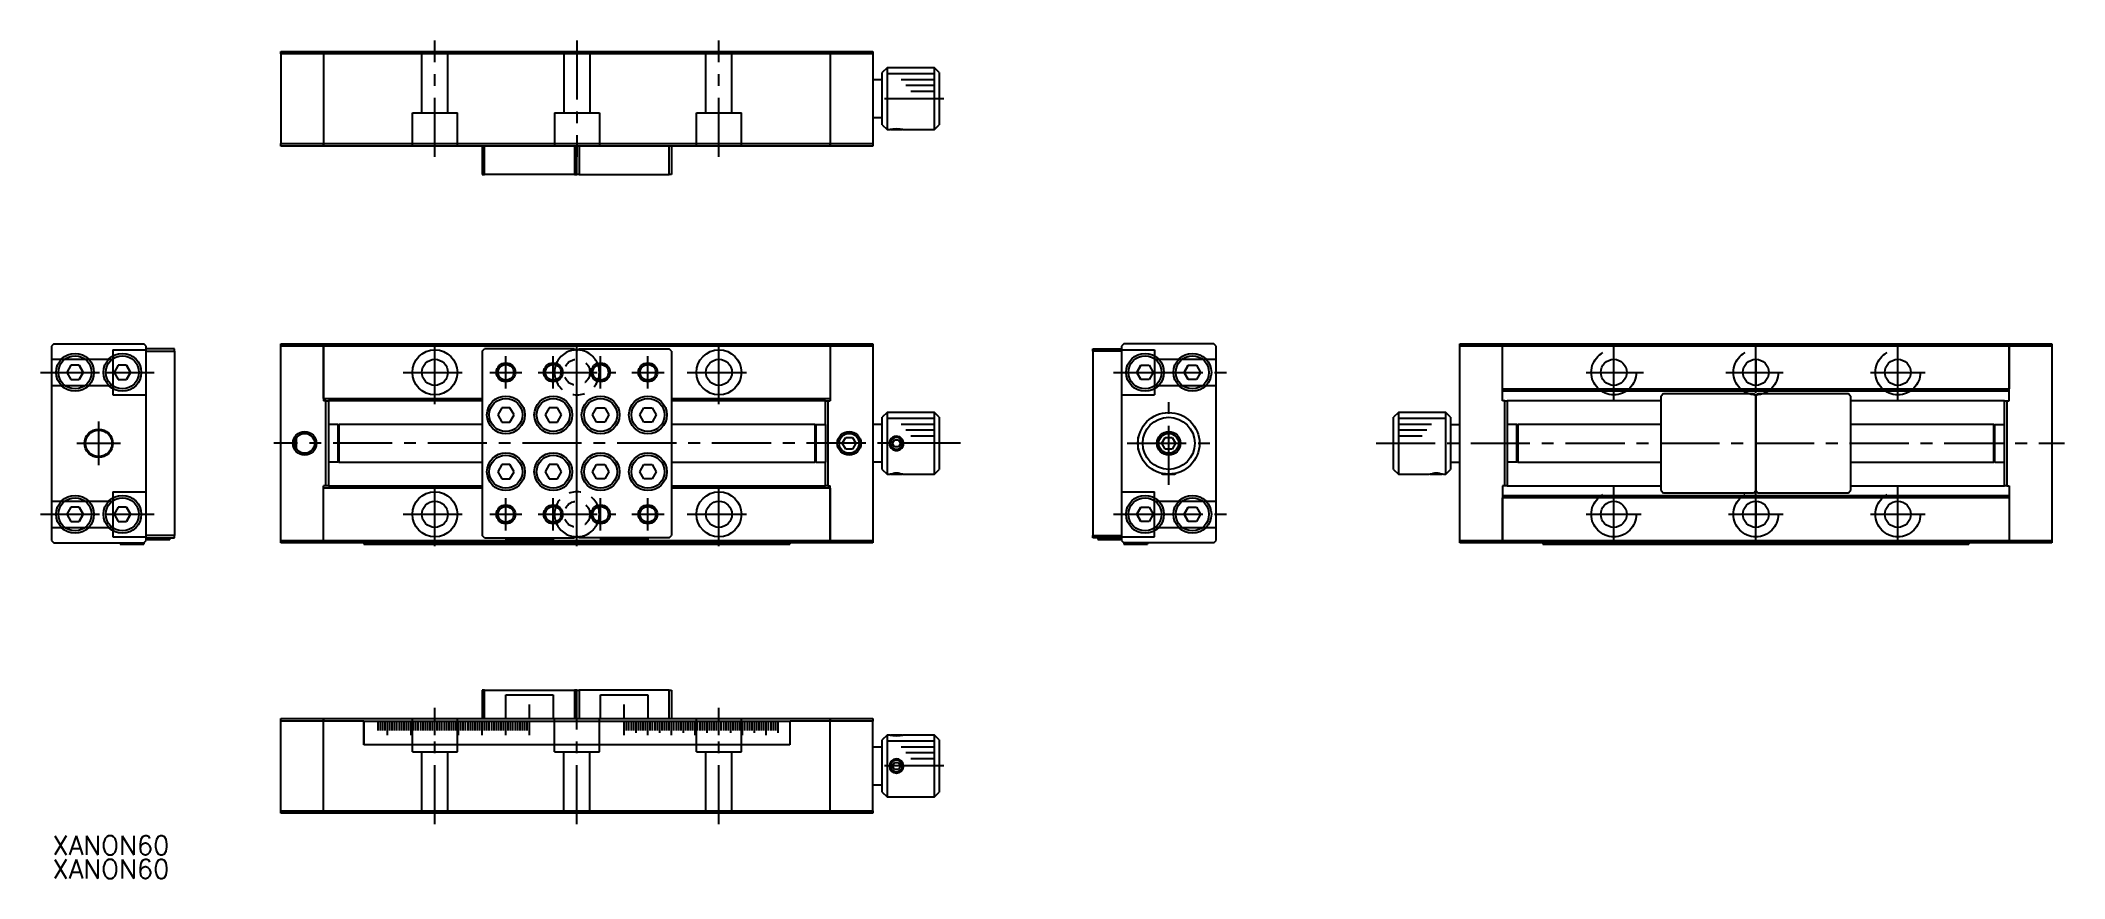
# Model space of a CAD drawing. Extents: x 15 to 442, y 13 to 190.
import ezdxf

# ---------------------------------------------------------------- set-up
doc = ezdxf.new("R2010")
doc.units = 0
doc.header["$LTSCALE"] = 10
for name, pattern in [('CENTER', [2, 1.25, -0.25, 0.25, -0.25]), ('DASHED', [3.5, 2, -1.5]), ('DOT', [0.5, 0.25, -0.25])]:
    doc.linetypes.add(name, pattern=pattern)
doc.layers.get('0').update_dxf_attribs({"linetype": 'CONTINUOUS'})
doc.layers.add('CENTER', color=1, linetype='CENTER')
doc.styles.get("Standard").update_dxf_attribs({"font": 'txt.shx', "bigfont": '@extfont2.shx'})

msp = doc.modelspace()

# ---------------------------------------------------------------- texts
at = {"color": 7, "linetype": 'CONTINUOUS'}
for p in [(17.242014, 18.216667), (17.242014, 13.216667)]:
    msp.add_text('XANON60', height=4, dxfattribs=at).set_placement(p)

# ---------------------------------------------------------------- blocks, each defined once
blk = doc.blocks.new('AID3042')
at = {"color": 3, "linetype": 'DOT'}
for centre in [(128, 120.175), (128, 90.175)]:
    blk.add_circle(centre, 2.75, dxfattribs=at)
blk = doc.blocks.new('AID3047')
at = {"color": 3, "linetype": 'DOT'}
blk.add_arc((128, 90.175), 4.75, 19.26546, 160.73454, dxfattribs=at)
blk = doc.blocks.new('AID3050')
at = {"color": 3, "linetype": 'DOT'}
blk.add_arc((128, 120.175), 4.75, 199.26547, 340.73453, dxfattribs=at)

# ---------------------------------------------------------------- linework, layer by layer
at = {"color": 7, "linetype": 'CONTINUOUS'}
for p, q in [((65.5, 188), (74.5, 188)), ((65.5, 187.5), (65.5, 188)), ((74.5, 187.5), (65.5, 187.5)), ((65.5, 187.5), (65.5, 168.5)), ((74.5, 188), (74.5, 187.5)), ((74.5, 187.5), (74.5, 188)), ((74.5, 188), (181.5, 188)), ((74.5, 187.5), (74.5, 185)), ((181.5, 187.5), (74.5, 187.5)), ((74.5, 187.5), (74.5, 168.5)), ((74.5, 185), (74.5, 181)), ((181.5, 188), (190.5, 188)), ((181.5, 187.5), (181.5, 188)), ((181.5, 188), (181.5, 187.5)), ((190.5, 187.5), (181.5, 187.5)), ((181.5, 187.5), (181.5, 185)), ((181.5, 187.5), (181.5, 168.5)), ((181.5, 185), (181.5, 181)), ((190.5, 188), (190.5, 187.5)), ((190.5, 187.5), (190.5, 168.5)), ((193.5, 184.5), (192.5, 183.5)), ((193.5, 184.5), (193.5, 178)), ((203.5, 184.5), (193.5, 184.5)), ((203.5, 171.5), (203.5, 184.5)), ((204.5, 183.5), (203.5, 184.5)), ((74.5, 181), (74.5, 175)), ((181.5, 181), (181.5, 175)), ((192.5, 182), (190.5, 182)), ((192.5, 178), (192.5, 183.5)), ((204.5, 183.5), (204.5, 172.5)), ((192.5, 172.5), (192.5, 178)), ((193.5, 178), (193.5, 171.5)), ((74.5, 175), (74.5, 171)), ((74.5, 171), (74.5, 168.5)), ((181.5, 175), (181.5, 171)), ((181.5, 171), (181.5, 168.5)), ((190.5, 174), (192.5, 174)), ((192.5, 172.5), (193.5, 171.5)), ((193.5, 171.5), (194.000342, 171.5)), ((194.250711, 171.500137), (194.25, 171.5)), ((194.25, 171.5), (194.281613, 171.5)), ((194.281613, 171.5), (195.5, 171.5)), ((194.699242, 171.625), (196.300227, 171.625)), ((195.5, 171.5), (196.75, 171.5)), ((196.75, 171.5), (196.745435, 171.500876)), ((196.999728, 171.5), (203.5, 171.5)), ((203.5, 171.5), (204.5, 172.5)), ((65.5, 168.5), (74.5, 168.5)), ((65.5, 168), (65.5, 168.5)), ((74.5, 168), (65.5, 168)), ((74.5, 168.5), (74.5, 168)), ((74.5, 168.5), (181.5, 168.5)), ((74.5, 168), (74.5, 168.5)), ((181.5, 168), (74.5, 168)), ((108, 168), (108, 162)), ((108.5, 162), (108.5, 168)), ((127.5, 168), (127.5, 162)), ((128, 162), (128, 168)), ((128, 162), (128, 168)), ((128.5, 168), (128.5, 162)), ((147.5, 162), (147.5, 168)), ((148, 168), (148, 162)), ((181.5, 168.5), (190.5, 168.5)), ((181.5, 168), (181.5, 168.5)), ((181.5, 168.5), (181.5, 168)), ((190.5, 168), (181.5, 168)), ((190.5, 168.5), (190.5, 168)), ((108, 162), (108.5, 162)), ((127.5, 162), (108.5, 162)), ((127.5, 162), (128, 162)), ((128.5, 162), (128, 162)), ((128.5, 162), (147.5, 162)), ((148, 162), (147.5, 162)), ((17.5, 126.175), (17, 125.675)), ((17, 125.675), (17, 84.675)), ((17.5, 126.175), (36.5, 126.175)), ((37, 125.675), (36.5, 126.175)), ((37, 84.675), (37, 125.675)), ((43, 125.175), (37, 125.175)), ((37, 124.675), (43, 124.675)), ((43, 124.675), (43, 125.175)), ((43, 124.675), (43, 85.675)), ((65.5, 126.175), (74.5, 126.175)), ((65.5, 125.675), (65.5, 126.175)), ((74.5, 125.675), (65.5, 125.675)), ((65.5, 84.675), (65.5, 125.675)), ((74.5, 126.175), (74.5, 125.675)), ((74.5, 126.175), (181.5, 126.175)), ((74.5, 125.675), (74.5, 126.175)), ((74.5, 125.675), (74.5, 122.175)), ((74.5, 120.177837), (74.5, 125.675)), ((181.5, 125.675), (74.5, 125.675)), ((108, 124.675), (108.5, 125.175)), ((108, 124.675), (108, 85.675)), ((127.5, 125.175), (108.5, 125.175)), ((127.5, 125.175), (128, 124.675)), ((128.5, 125.175), (128, 124.675)), ((128, 85.675), (128, 124.675)), ((128, 85.675), (128, 124.675)), ((128.5, 125.175), (147.5, 125.175)), ((148, 124.675), (147.5, 125.175)), ((148, 124.675), (148, 85.675)), ((181.5, 126.175), (190.5, 126.175)), ((181.5, 125.675), (181.5, 126.175)), ((181.5, 126.175), (181.5, 125.675)), ((181.5, 125.675), (181.5, 122.175)), ((190.5, 125.675), (181.5, 125.675)), ((181.5, 125.675), (181.5, 120.172066)), ((190.5, 126.175), (190.5, 125.675)), ((190.5, 125.675), (190.5, 84.675)), ((237, 124.675), (237, 125.175)), ((237, 125.175), (243, 125.175)), ((243, 124.675), (237, 124.675)), ((237, 124.675), (237, 85.675)), ((243.5, 126.175), (243, 125.675)), ((243, 125.675), (243, 84.675)), ((262.5, 126.175), (243.5, 126.175)), ((263, 125.675), (262.5, 126.175)), ((263, 84.675), (263, 125.675)), ((314.5, 126.175), (323.5, 126.175)), ((314.5, 125.675), (314.5, 126.175)), ((323.5, 125.675), (314.5, 125.675)), ((314.5, 84.675), (314.5, 125.675)), ((323.5, 126.175), (323.5, 125.675)), ((323.5, 126.175), (430.5, 126.175)), ((323.5, 125.675), (323.5, 126.175)), ((323.5, 122.175), (323.5, 125.675)), ((430.5, 125.675), (323.5, 125.675)), ((323.5, 120.172066), (323.5, 125.675)), ((430.5, 126.175), (439.5, 126.175)), ((430.5, 125.675), (430.5, 126.175)), ((430.5, 126.175), (430.5, 125.675)), ((430.5, 122.175), (430.5, 125.675)), ((439.5, 125.675), (430.5, 125.675)), ((430.5, 125.675), (430.5, 120.177814)), ((439.5, 126.175), (439.5, 125.675)), ((439.5, 125.675), (439.5, 84.675)), ((21.133975, 121.675), (20.267949, 120.175)), ((20.267949, 120.175), (21.133975, 118.675)), ((22.866025, 121.675), (21.133975, 121.675)), ((23.732051, 120.175), (22.866025, 121.675)), ((22.866025, 121.675), (23.732051, 120.175)), ((22.866025, 118.675), (23.732051, 120.175)), ((23.732051, 120.175), (22.866025, 118.675)), ((31.133975, 121.675), (30.267949, 120.175)), ((30.267949, 120.175), (31.133975, 118.675)), ((32.866025, 121.675), (31.133975, 121.675)), ((33.732051, 120.175), (32.866025, 121.675)), ((32.866025, 121.675), (33.732051, 120.175)), ((32.866025, 118.675), (33.732051, 120.175)), ((33.732051, 120.175), (32.866025, 118.675)), ((74.5, 122.175), (74.5, 120.177837)), ((74.5, 120.177837), (74.5, 118.175)), ((74.5, 114.675), (74.5, 120.177837)), ((181.5, 122.175), (181.5, 120.172066)), ((181.5, 120.172066), (181.5, 118.175)), ((181.5, 120.172066), (181.5, 114.675)), ((246.267949, 120.175), (247.133975, 121.675)), ((247.133975, 121.675), (246.267949, 120.175)), ((247.133975, 118.675), (246.267949, 120.175)), ((246.267949, 120.175), (247.133975, 118.675)), ((247.133975, 121.675), (248.866025, 121.675)), ((248.866025, 121.675), (249.732051, 120.175)), ((249.732051, 120.175), (248.866025, 118.675)), ((256.267949, 120.175), (257.133975, 121.675)), ((257.133975, 121.675), (256.267949, 120.175)), ((257.133975, 118.675), (256.267949, 120.175)), ((256.267949, 120.175), (257.133975, 118.675)), ((257.133975, 121.675), (258.866025, 121.675)), ((258.866025, 121.675), (259.732051, 120.175)), ((259.732051, 120.175), (258.866025, 118.675)), ((323.5, 120.172066), (323.5, 122.175)), ((323.5, 118.175), (323.5, 120.172066)), ((323.5, 116.675), (323.5, 120.172066)), ((377, 122.925), (377, 117.425)), ((377, 122.925), (377, 117.425)), ((430.5, 120.177814), (430.5, 122.175)), ((430.5, 118.175), (430.5, 120.177814)), ((430.5, 120.177814), (430.5, 116.675)), ((21.133975, 118.675), (22.866025, 118.675)), ((31.133975, 118.675), (32.866025, 118.675)), ((74.5, 118.175), (74.5, 114.175)), ((181.5, 118.175), (181.5, 114.175)), ((248.866025, 118.675), (247.133975, 118.675)), ((258.866025, 118.675), (257.133975, 118.675)), ((323.5, 114.175), (323.5, 118.175)), ((323.5, 116.675), (430.5, 116.675)), ((430.5, 116.175), (323.5, 116.175)), ((357.5, 115.675), (357, 115.175)), ((357.5, 115.675), (376.5, 115.675)), ((377, 115.175), (376.5, 115.675)), ((377.5, 115.675), (377, 115.175)), ((377.5, 115.675), (396.5, 115.675)), ((397, 115.175), (396.5, 115.675)), ((430.5, 114.175), (430.5, 118.175)), ((74.5, 114.675), (108, 114.675)), ((75, 114.175), (74.5, 114.175)), ((75, 96.175), (75, 114.175)), ((75, 114.175), (75.5, 114.175)), ((75.5, 114.175), (75.5, 109.175)), ((108, 114.175), (75.5, 114.175)), ((112.133975, 112.675), (111.267949, 111.175)), ((111.267949, 111.175), (112.133975, 109.675)), ((113.866025, 112.675), (112.133975, 112.675)), ((114.732051, 111.175), (113.866025, 112.675)), ((113.866025, 109.675), (114.732051, 111.175)), ((122.133975, 112.675), (121.267949, 111.175)), ((121.267949, 111.175), (122.133975, 109.675)), ((123.866025, 112.675), (122.133975, 112.675)), ((124.732051, 111.175), (123.866025, 112.675)), ((123.866025, 109.675), (124.732051, 111.175)), ((131.267949, 111.175), (132.133975, 112.675)), ((132.133975, 109.675), (131.267949, 111.175)), ((132.133975, 112.675), (133.866025, 112.675)), ((133.866025, 112.675), (134.732051, 111.175)), ((134.732051, 111.175), (133.866025, 109.675)), ((141.267949, 111.175), (142.133975, 112.675)), ((142.133975, 109.675), (141.267949, 111.175)), ((142.133975, 112.675), (143.866025, 112.675)), ((143.866025, 112.675), (144.732051, 111.175)), ((144.732051, 111.175), (143.866025, 109.675)), ((148, 114.675), (181.5, 114.675)), ((180.5, 114.175), (148, 114.175)), ((180.5, 109.175), (180.5, 114.175)), ((180.5, 114.175), (181, 114.175)), ((181, 114.175), (181, 96.175)), ((181, 114.175), (181.5, 114.175)), ((193.5, 111.675), (192.5, 110.675)), ((193.5, 111.675), (193.5, 98.675)), ((203.5, 111.675), (193.5, 111.675)), ((203.5, 111.675), (193.5, 111.675)), ((203.5, 98.675), (203.5, 111.675)), ((204.5, 110.675), (203.5, 111.675)), ((301.5, 111.675), (300.5, 110.675)), ((301.5, 111.675), (301.5, 98.675)), ((311.5, 111.675), (301.5, 111.675)), ((311.5, 111.675), (301.5, 111.675)), ((311.5, 98.675), (311.5, 111.675)), ((312.5, 110.675), (311.5, 111.675)), ((324, 114.175), (323.5, 114.175)), ((324, 96.175), (324, 114.175)), ((324, 114.175), (324.5, 114.175)), ((324.5, 114.175), (324.5, 96.175)), ((357, 114.175), (324.5, 114.175)), ((357, 95.175), (357, 115.175)), ((377, 95.175), (377, 115.175)), ((377, 115.175), (377, 95.175)), ((397, 115.175), (397, 95.175)), ((429.5, 114.175), (397, 114.175)), ((429.5, 96.175), (429.5, 114.175)), ((429.5, 114.175), (430, 114.175)), ((430, 114.175), (430, 96.175)), ((430, 114.175), (430.5, 114.175)), ((77.5, 109.175), (75.5, 109.175)), ((75.5, 109.175), (75.5, 101.175)), ((77.5, 109.175), (77.5, 101.175)), ((77.5, 109.175), (77.5, 108.975)), ((77.7, 109.175), (77.5, 108.975)), ((77.7, 109.175), (77.7, 101.175)), ((108, 109.175), (77.7, 109.175)), ((112.133975, 109.675), (113.866025, 109.675)), ((122.133975, 109.675), (123.866025, 109.675)), ((133.866025, 109.675), (132.133975, 109.675)), ((143.866025, 109.675), (142.133975, 109.675)), ((178.3, 109.175), (148, 109.175)), ((178.3, 101.175), (178.3, 109.175)), ((178.5, 108.975), (178.3, 109.175)), ((178.5, 108.975), (178.5, 109.175)), ((178.5, 101.175), (178.5, 109.175)), ((178.5, 109.175), (180.5, 109.175)), ((180.5, 109.175), (180.5, 101.175)), ((192.5, 109.175), (190.5, 109.175)), ((192.5, 99.675), (192.5, 110.675)), ((204.5, 110.675), (204.5, 99.675)), ((300.5, 99.675), (300.5, 110.675)), ((312.5, 110.675), (312.5, 99.675)), ((312.5, 109.175), (314.5, 109.175)), ((326.5, 109.175), (324.5, 109.175)), ((326.5, 109.175), (326.5, 101.175)), ((326.7, 109.175), (326.5, 108.975)), ((326.5, 101.375), (326.5, 108.975)), ((326.7, 109.175), (326.7, 101.175)), ((357, 109.175), (326.7, 109.175)), ((427.3, 109.175), (397, 109.175)), ((427.3, 101.175), (427.3, 109.175)), ((427.5, 108.975), (427.3, 109.175)), ((427.5, 101.175), (427.5, 109.175)), ((427.5, 109.175), (429.5, 109.175)), ((68.5, 104.534688), (68.5, 105.815312)), ((68.7, 106.256665), (68.7, 104.093335)), ((184.056624, 105.175), (184.778312, 106.425)), ((184.778312, 103.925), (184.056624, 105.175)), ((184.778312, 106.425), (186.221688, 106.425)), ((186.221688, 103.925), (184.778312, 103.925)), ((186.221688, 106.425), (186.943376, 105.175)), ((186.943376, 105.175), (186.221688, 103.925)), ((194.633975, 105.175), (195.066987, 105.925)), ((195.066987, 104.425), (194.633975, 105.175)), ((195.066987, 105.925), (195.933013, 105.925)), ((195.933013, 104.425), (195.066987, 104.425)), ((195.933013, 105.925), (196.366025, 105.175)), ((196.366025, 105.175), (195.933013, 104.425)), ((246.625, 106.675), (246.5, 106.425)), ((246.5, 106.425), (246.5, 105.175)), ((246.5, 105.175), (246.5, 103.925)), ((246.5, 103.925), (246.625, 103.675)), ((246.625, 106.675), (246.625, 106.443612)), ((246.675424, 106.675), (246.625, 106.675)), ((246.625, 103.906388), (246.625, 103.675)), ((246.625, 103.675), (246.675376, 103.675)), ((251.556624, 105.175), (252.278312, 106.425)), ((252.278312, 103.925), (251.556624, 105.175)), ((252.278312, 106.425), (253.721688, 106.425)), ((253.721688, 103.925), (252.278312, 103.925)), ((253.721688, 106.425), (254.443376, 105.175)), ((254.443376, 105.175), (253.721688, 103.925)), ((77.5, 101.175), (75.5, 101.175)), ((75.5, 101.175), (75.5, 96.175)), ((77.5, 101.375), (77.5, 101.175)), ((77.5, 101.375), (77.7, 101.175)), ((77.7, 101.175), (108, 101.175)), ((112.133975, 100.675), (111.267949, 99.175)), ((111.267949, 99.175), (112.133975, 97.675)), ((113.866025, 100.675), (112.133975, 100.675)), ((114.732051, 99.175), (113.866025, 100.675)), ((113.866025, 97.675), (114.732051, 99.175)), ((122.133975, 100.675), (121.267949, 99.175)), ((121.267949, 99.175), (122.133975, 97.675)), ((123.866025, 100.675), (122.133975, 100.675)), ((124.732051, 99.175), (123.866025, 100.675)), ((123.866025, 97.675), (124.732051, 99.175)), ((131.267949, 99.175), (132.133975, 100.675)), ((132.133975, 97.675), (131.267949, 99.175)), ((132.133975, 100.675), (133.866025, 100.675)), ((133.866025, 100.675), (134.732051, 99.175)), ((134.732051, 99.175), (133.866025, 97.675)), ((141.267949, 99.175), (142.133975, 100.675)), ((142.133975, 97.675), (141.267949, 99.175)), ((142.133975, 100.675), (143.866025, 100.675)), ((143.866025, 100.675), (144.732051, 99.175)), ((144.732051, 99.175), (143.866025, 97.675)), ((148, 101.175), (178.3, 101.175)), ((178.3, 101.175), (178.5, 101.375)), ((178.5, 101.175), (178.5, 101.375)), ((178.5, 101.175), (180.5, 101.175)), ((180.5, 96.175), (180.5, 101.175)), ((192.5, 101.175), (190.5, 101.175)), ((192.5, 99.675), (193.5, 98.675)), ((193.5, 98.675), (194.000005, 98.675)), ((194.25, 98.675), (194.281574, 98.675)), ((194.281574, 98.675), (196.75, 98.675)), ((194.699843, 98.8), (196.30015, 98.8)), ((196.999859, 98.675), (203.5, 98.675)), ((203.5, 98.675), (204.5, 99.675)), ((251.5, 98.850445), (251.5, 98.850334)), ((251.5, 98.850315), (251.5, 98.8)), ((251.5, 98.8), (251.731388, 98.8)), ((251.5, 98.8), (251.75, 98.675)), ((251.75, 98.675), (253, 98.675)), ((253, 98.675), (254.25, 98.675)), ((254.25, 98.675), (254.5, 98.8)), ((254.268611, 98.8), (254.5, 98.8)), ((254.5, 98.850343), (254.5, 98.850445)), ((254.5, 98.8), (254.5, 98.850323)), ((300.5, 99.675), (301.5, 98.675)), ((301.5, 98.675), (308.000141, 98.675)), ((308.25, 98.675), (308.281597, 98.675)), ((308.281597, 98.675), (309.5, 98.675)), ((308.69985, 98.8), (309.5, 98.8)), ((309.5, 98.8), (310.300197, 98.8)), ((309.5, 98.675), (310.75, 98.675)), ((310.999995, 98.675), (311.5, 98.675)), ((311.5, 98.675), (312.5, 99.675)), ((312.5, 101.175), (314.5, 101.175)), ((326.5, 101.175), (324.5, 101.175)), ((326.5, 101.375), (326.7, 101.175)), ((326.7, 101.175), (357, 101.175)), ((397, 101.175), (427.3, 101.175)), ((427.3, 101.175), (427.5, 101.375)), ((427.5, 101.175), (429.5, 101.175)), ((75, 96.175), (74.5, 96.175)), ((74.5, 92.175), (74.5, 96.175)), ((108, 95.675), (74.5, 95.675)), ((74.5, 90.177922), (74.5, 95.675)), ((75.5, 96.175), (75, 96.175)), ((75.5, 96.175), (108, 96.175)), ((112.133975, 97.675), (113.866025, 97.675)), ((122.133975, 97.675), (123.866025, 97.675)), ((133.866025, 97.675), (132.133975, 97.675)), ((143.866025, 97.675), (142.133975, 97.675)), ((148, 96.175), (180.5, 96.175)), ((181.5, 95.675), (148, 95.675)), ((181, 96.175), (180.5, 96.175)), ((181, 96.175), (181.5, 96.175)), ((181.5, 92.175), (181.5, 96.175)), ((181.5, 95.675), (181.5, 90.172066)), ((324, 96.175), (323.5, 96.175)), ((323.5, 96.175), (323.5, 92.175)), ((323.5, 94.175), (430.5, 94.175)), ((324.5, 96.175), (324, 96.175)), ((324.5, 96.175), (357, 96.175)), ((357, 95.175), (357.5, 94.675)), ((376.5, 94.675), (357.5, 94.675)), ((376.5, 94.675), (377, 95.175)), ((377, 95.175), (377.5, 94.675)), ((396.5, 94.675), (377.5, 94.675)), ((396.5, 94.675), (397, 95.175)), ((397, 96.175), (429.5, 96.175)), ((430, 96.175), (429.5, 96.175)), ((430, 96.175), (430.5, 96.175)), ((430.5, 96.175), (430.5, 92.175)), ((21.133975, 91.675), (20.267949, 90.175)), ((20.267949, 90.175), (21.133975, 88.675)), ((22.866025, 91.675), (21.133975, 91.675)), ((23.732051, 90.175), (22.866025, 91.675)), ((22.866025, 91.675), (23.732051, 90.175)), ((22.866025, 88.675), (23.732051, 90.175)), ((23.732051, 90.175), (22.866025, 88.675)), ((31.133975, 91.675), (30.267949, 90.175)), ((30.267949, 90.175), (31.133975, 88.675)), ((32.866025, 91.675), (31.133975, 91.675)), ((33.732051, 90.175), (32.866025, 91.675)), ((32.866025, 91.675), (33.732051, 90.175)), ((32.866025, 88.675), (33.732051, 90.175)), ((33.732051, 90.175), (32.866025, 88.675)), ((74.5, 90.177922), (74.5, 92.175)), ((74.5, 88.175), (74.5, 90.177922)), ((74.5, 84.675), (74.5, 90.177922)), ((181.5, 90.172066), (181.5, 92.175)), ((181.5, 88.175), (181.5, 90.172066)), ((181.5, 90.172066), (181.5, 84.675)), ((246.267949, 90.175), (247.133975, 91.675)), ((247.133975, 91.675), (246.267949, 90.175)), ((247.133975, 88.675), (246.267949, 90.175)), ((246.267949, 90.175), (247.133975, 88.675)), ((247.133975, 91.675), (248.866025, 91.675)), ((248.866025, 91.675), (249.732051, 90.175)), ((249.732051, 90.175), (248.866025, 88.675)), ((256.267949, 90.175), (257.133975, 91.675)), ((257.133975, 91.675), (256.267949, 90.175)), ((257.133975, 88.675), (256.267949, 90.175)), ((256.267949, 90.175), (257.133975, 88.675)), ((257.133975, 91.675), (258.866025, 91.675)), ((258.866025, 91.675), (259.732051, 90.175)), ((259.732051, 90.175), (258.866025, 88.675)), ((430.5, 93.675), (323.5, 93.675)), ((323.5, 90.172066), (323.5, 93.675)), ((323.5, 92.175), (323.5, 90.172066)), ((323.5, 90.172066), (323.5, 88.175)), ((323.5, 84.675), (323.5, 90.172066)), ((377, 92.925), (377, 87.425)), ((377, 92.925), (377, 87.425)), ((430.5, 93.675), (430.5, 90.177945)), ((430.5, 92.175), (430.5, 90.177945)), ((430.5, 90.177945), (430.5, 88.175)), ((430.5, 90.177945), (430.5, 84.675)), ((21.133975, 88.675), (22.866025, 88.675)), ((31.133975, 88.675), (32.866025, 88.675)), ((43, 85.675), (37, 85.675)), ((43, 85.175), (43, 85.675)), ((74.5, 84.675), (74.5, 88.175)), ((108.5, 85.175), (108, 85.675)), ((128, 85.675), (127.5, 85.175)), ((128, 85.675), (128.5, 85.175)), ((147.5, 85.175), (148, 85.675)), ((181.5, 84.675), (181.5, 88.175)), ((237, 85.675), (243, 85.675)), ((237, 85.175), (237, 85.675)), ((248.866025, 88.675), (247.133975, 88.675)), ((258.866025, 88.675), (257.133975, 88.675)), ((323.5, 88.175), (323.5, 84.675)), ((430.5, 88.175), (430.5, 84.675)), ((17, 84.675), (17.5, 84.175)), ((17.5, 84.175), (36.5, 84.175)), ((31.5, 84.175), (31.5, 83.875)), ((31.5, 83.875), (36.5, 83.875)), ((36.5, 84.175), (37, 84.675)), ((36.5, 84.175), (36.5, 83.875)), ((37, 85.175), (43, 85.175)), ((37, 84.875), (42, 84.875)), ((42, 85.175), (42, 84.875)), ((65.5, 84.675), (74.5, 84.675)), ((65.5, 84.175), (65.5, 84.675)), ((74.5, 84.175), (65.5, 84.175)), ((74.5, 84.675), (74.5, 84.175)), ((74.5, 84.675), (181.5, 84.675)), ((74.5, 84.175), (74.5, 84.675)), ((83, 84.175), (74.5, 84.175)), ((173, 84.175), (83, 84.175)), ((83, 84.175), (83, 83.875)), ((173, 84.175), (83, 84.175)), ((83, 83.875), (86, 83.875)), ((86, 83.875), (86.5, 83.875)), ((86.5, 83.875), (87, 83.875)), ((87, 83.875), (87.5, 83.875)), ((87.5, 83.875), (88, 83.875)), ((88, 83.875), (88.5, 83.875)), ((88.5, 83.875), (89, 83.875)), ((89, 83.875), (89.5, 83.875)), ((89.5, 83.875), (90, 83.875)), ((90, 83.875), (90.5, 83.875)), ((90.5, 83.875), (91, 83.875)), ((91, 83.875), (91.5, 83.875)), ((91.5, 83.875), (92, 83.875)), ((92, 83.875), (92.5, 83.875)), ((92.5, 83.875), (93, 83.875)), ((93, 83.875), (93.5, 83.875)), ((93.5, 83.875), (94, 83.875)), ((94, 83.875), (94.5, 83.875)), ((94.5, 83.875), (95, 83.875)), ((95, 83.875), (95.5, 83.875)), ((95.5, 83.875), (96, 83.875)), ((96, 83.875), (96.5, 83.875)), ((96.5, 83.875), (97, 83.875)), ((97, 83.875), (97.5, 83.875)), ((97.5, 83.875), (98, 83.875)), ((98, 83.875), (98.5, 83.875)), ((98.5, 83.875), (99, 83.875)), ((99, 83.875), (99.5, 83.875)), ((99.5, 83.875), (100, 83.875)), ((100, 83.875), (100.5, 83.875)), ((100.5, 83.875), (101, 83.875)), ((101, 83.875), (101.5, 83.875)), ((101.5, 83.875), (102, 83.875)), ((102, 83.875), (102.5, 83.875)), ((102.5, 83.875), (103, 83.875)), ((103, 83.875), (103.5, 83.875)), ((103.5, 83.875), (104, 83.875)), ((104, 83.875), (104.5, 83.875)), ((104.5, 83.875), (105, 83.875)), ((105, 83.875), (105.5, 83.875)), ((105.5, 83.875), (106, 83.875)), ((106, 83.875), (106.5, 83.875)), ((106.5, 83.875), (107, 83.875)), ((107, 83.875), (107.5, 83.875)), ((107.5, 83.875), (108, 83.875)), ((108, 83.875), (108.5, 83.875)), ((108.5, 85.175), (127.5, 85.175)), ((108.5, 83.875), (109, 83.875)), ((109, 83.875), (109.5, 83.875)), ((109.5, 83.875), (110, 83.875)), ((110, 83.875), (110.5, 83.875)), ((110.5, 83.875), (111, 83.875)), ((111, 83.875), (111.5, 83.875)), ((111.5, 83.875), (112, 83.875)), ((112, 83.875), (112.5, 83.875)), ((112.5, 83.875), (113, 83.875)), ((113, 85.175), (113, 84.875)), ((118, 84.875), (113, 84.875)), ((113, 84.875), (123, 84.875)), ((113, 83.875), (113.5, 83.875)), ((113.5, 83.875), (114, 83.875)), ((114, 83.875), (114.5, 83.875)), ((114.5, 83.875), (115, 83.875)), ((115, 83.875), (115.5, 83.875)), ((115.5, 83.875), (116, 83.875)), ((116, 83.875), (116.5, 83.875)), ((116.5, 83.875), (117, 83.875)), ((117, 83.875), (117.5, 83.875)), ((117.5, 83.875), (118, 83.875)), ((123, 84.875), (118, 84.875)), ((118, 83.875), (138, 83.875)), ((123, 85.175), (123, 84.875)), ((147.5, 85.175), (128.5, 85.175)), ((133, 85.175), (133, 84.875)), ((138, 84.875), (133, 84.875)), ((133, 84.875), (143, 84.875)), ((143, 84.875), (138, 84.875)), ((138, 83.875), (138.5, 83.875)), ((138.5, 83.875), (139, 83.875)), ((139, 83.875), (139.5, 83.875)), ((139.5, 83.875), (140, 83.875)), ((140, 83.875), (140.5, 83.875)), ((140.5, 83.875), (141, 83.875)), ((141, 83.875), (141.5, 83.875)), ((141.5, 83.875), (142, 83.875)), ((142, 83.875), (142.5, 83.875)), ((142.5, 83.875), (143, 83.875)), ((143, 85.175), (143, 84.875)), ((143, 83.875), (143.5, 83.875)), ((143.5, 83.875), (144, 83.875)), ((144, 83.875), (144.5, 83.875)), ((144.5, 83.875), (145, 83.875)), ((145, 83.875), (145.5, 83.875)), ((145.5, 83.875), (146, 83.875)), ((146, 83.875), (146.5, 83.875)), ((146.5, 83.875), (147, 83.875)), ((147, 83.875), (147.5, 83.875)), ((147.5, 83.875), (148, 83.875)), ((148, 83.875), (148.5, 83.875)), ((148.5, 83.875), (149, 83.875)), ((149, 83.875), (149.5, 83.875)), ((149.5, 83.875), (150, 83.875)), ((150, 83.875), (150.5, 83.875)), ((150.5, 83.875), (151, 83.875)), ((151, 83.875), (151.5, 83.875)), ((151.5, 83.875), (152, 83.875)), ((152, 83.875), (152.5, 83.875)), ((152.5, 83.875), (153, 83.875)), ((153, 83.875), (153.5, 83.875)), ((153.5, 83.875), (154, 83.875)), ((154, 83.875), (154.5, 83.875)), ((154.5, 83.875), (155, 83.875)), ((155, 83.875), (155.5, 83.875)), ((155.5, 83.875), (156, 83.875)), ((156, 83.875), (156.5, 83.875)), ((156.5, 83.875), (157, 83.875)), ((157, 83.875), (157.5, 83.875)), ((157.5, 83.875), (158, 83.875)), ((158, 83.875), (158.5, 83.875)), ((158.5, 83.875), (159, 83.875)), ((159, 83.875), (159.5, 83.875)), ((159.5, 83.875), (160, 83.875)), ((160, 83.875), (160.5, 83.875)), ((160.5, 83.875), (161, 83.875)), ((161, 83.875), (161.5, 83.875)), ((161.5, 83.875), (162, 83.875)), ((162, 83.875), (162.5, 83.875)), ((162.5, 83.875), (163, 83.875)), ((163, 83.875), (163.5, 83.875)), ((163.5, 83.875), (164, 83.875)), ((164, 83.875), (164.5, 83.875)), ((164.5, 83.875), (165, 83.875)), ((165, 83.875), (165.5, 83.875)), ((165.5, 83.875), (166, 83.875)), ((166, 83.875), (166.5, 83.875)), ((166.5, 83.875), (167, 83.875)), ((167, 83.875), (167.5, 83.875)), ((167.5, 83.875), (168, 83.875)), ((168, 83.875), (168.5, 83.875)), ((168.5, 83.875), (169, 83.875)), ((169, 83.875), (169.5, 83.875)), ((169.5, 83.875), (170, 83.875)), ((170, 83.875), (170.5, 83.875)), ((170.5, 83.875), (173, 83.875)), ((173, 84.175), (173, 83.875)), ((181.5, 84.175), (173, 84.175)), ((181.5, 84.175), (181.5, 84.675)), ((181.5, 84.675), (190.5, 84.675)), ((181.5, 84.675), (181.5, 84.175)), ((190.5, 84.175), (181.5, 84.175)), ((190.5, 84.675), (190.5, 84.175)), ((243, 85.175), (237, 85.175)), ((238, 85.175), (238, 84.875)), ((238, 84.875), (243, 84.875)), ((243, 84.675), (243.5, 84.175)), ((243.5, 84.175), (243.5, 83.875)), ((262.5, 84.175), (243.5, 84.175)), ((246.971875, 83.875), (243.5, 83.875)), ((245.5, 83.875), (243.5, 83.875)), ((245.5, 83.875), (243.5, 83.875)), ((245.5, 83.875), (243.5, 83.875)), ((245.5, 83.875), (243.5, 83.875)), ((245.5, 83.875), (243.5, 83.875)), ((245.5, 83.875), (243.5, 83.875)), ((245.5, 83.875), (243.5, 83.875)), ((245.5, 83.875), (243.5, 83.875)), ((245.5, 83.875), (243.5, 83.875)), ((245.5, 83.875), (243.5, 83.875)), ((245.5, 83.875), (243.5, 83.875)), ((245.5, 83.875), (243.5, 83.875)), ((245.5, 83.875), (243.5, 83.875)), ((245.5, 83.875), (243.5, 83.875)), ((245.5, 83.875), (243.5, 83.875)), ((245.5, 83.875), (243.5, 83.875)), ((245.5, 83.875), (243.5, 83.875)), ((245.5, 83.875), (243.5, 83.875)), ((245.5, 83.875), (243.5, 83.875)), ((245.5, 83.875), (243.5, 83.875)), ((245.5, 83.875), (243.5, 83.875)), ((245.5, 83.875), (243.5, 83.875)), ((245.5, 83.875), (243.5, 83.875)), ((245.5, 83.875), (243.5, 83.875)), ((245.5, 83.875), (243.5, 83.875)), ((245.5, 83.875), (243.5, 83.875)), ((245.5, 83.875), (243.5, 83.875)), ((245.5, 83.875), (243.5, 83.875)), ((245.5, 83.875), (243.5, 83.875)), ((245.5, 83.875), (243.5, 83.875)), ((245.5, 83.875), (243.5, 83.875)), ((245.5, 83.875), (243.5, 83.875)), ((245.5, 83.875), (243.5, 83.875)), ((245.5, 83.875), (243.5, 83.875)), ((245.5, 83.875), (243.5, 83.875)), ((245.5, 83.875), (243.5, 83.875)), ((245.5, 83.875), (243.5, 83.875)), ((245.5, 83.875), (243.5, 83.875)), ((245.5, 83.875), (243.5, 83.875)), ((245.5, 83.875), (243.5, 83.875)), ((245.5, 83.875), (243.5, 83.875)), ((245.5, 83.875), (243.5, 83.875)), ((245.5, 83.875), (243.5, 83.875)), ((245.5, 83.875), (243.5, 83.875)), ((245.5, 83.875), (243.5, 83.875)), ((245.5, 83.875), (243.5, 83.875)), ((245.5, 83.875), (243.5, 83.875)), ((245.5, 83.875), (243.5, 83.875)), ((245.5, 83.875), (243.5, 83.875)), ((245.5, 83.875), (243.5, 83.875)), ((245.5, 83.875), (243.5, 83.875)), ((245.5, 83.875), (243.5, 83.875)), ((245.5, 83.875), (243.5, 83.875)), ((245.5, 83.875), (243.5, 83.875)), ((245.5, 83.875), (243.5, 83.875)), ((245.5, 83.875), (243.5, 83.875)), ((245.5, 83.875), (243.5, 83.875)), ((245.5, 83.875), (243.5, 83.875)), ((245.5, 83.875), (243.5, 83.875)), ((245.5, 83.875), (243.5, 83.875)), ((245.5, 83.875), (243.5, 83.875)), ((245.5, 83.875), (243.5, 83.875)), ((245.5, 83.875), (243.5, 83.875)), ((245.5, 83.875), (243.5, 83.875)), ((245.5, 83.875), (243.5, 83.875)), ((245.5, 83.875), (243.5, 83.875)), ((245.5, 83.875), (243.5, 83.875)), ((245.5, 83.875), (243.5, 83.875)), ((245.5, 83.875), (243.5, 83.875)), ((245.5, 83.875), (243.5, 83.875)), ((245.5, 83.875), (243.5, 83.875)), ((245.5, 83.875), (243.5, 83.875)), ((245.5, 83.875), (243.5, 83.875)), ((245.5, 83.875), (243.5, 83.875)), ((245.5, 83.875), (243.5, 83.875)), ((245.5, 83.875), (243.5, 83.875)), ((245.5, 83.875), (243.5, 83.875)), ((245.5, 83.875), (243.5, 83.875)), ((245.5, 83.875), (243.5, 83.875)), ((245.5, 83.875), (243.5, 83.875)), ((245.5, 83.875), (243.5, 83.875)), ((245.5, 83.875), (243.5, 83.875)), ((245.5, 83.875), (243.5, 83.875)), ((245.5, 83.875), (243.5, 83.875)), ((245.5, 83.875), (243.5, 83.875)), ((245.5, 83.875), (243.5, 83.875)), ((245.5, 83.875), (243.5, 83.875)), ((245.5, 83.875), (243.5, 83.875)), ((245.5, 83.875), (243.5, 83.875)), ((245.5, 83.875), (243.5, 83.875)), ((245.5, 83.875), (243.5, 83.875)), ((245.5, 83.875), (243.5, 83.875)), ((245.5, 83.875), (243.5, 83.875)), ((245.5, 83.875), (243.5, 83.875)), ((245.5, 83.875), (243.5, 83.875)), ((245.5, 83.875), (243.5, 83.875)), ((245.5, 83.875), (243.5, 83.875)), ((245.5, 83.875), (243.5, 83.875)), ((245.5, 83.875), (243.5, 83.875)), ((245.5, 83.875), (243.5, 83.875)), ((245.5, 83.875), (243.5, 83.875)), ((245.5, 83.875), (243.5, 83.875)), ((245.5, 83.875), (243.5, 83.875)), ((245.5, 83.875), (243.5, 83.875)), ((245.5, 83.875), (243.5, 83.875)), ((245.5, 83.875), (243.5, 83.875)), ((245.5, 83.875), (243.5, 83.875)), ((245.5, 83.875), (243.5, 83.875)), ((245.5, 83.875), (243.5, 83.875)), ((245.5, 83.875), (243.5, 83.875)), ((245.5, 83.875), (243.5, 83.875)), ((245.5, 83.875), (243.5, 83.875)), ((245.5, 83.875), (243.5, 83.875)), ((245.5, 83.875), (243.5, 83.875)), ((245.5, 83.875), (243.5, 83.875)), ((245.5, 83.875), (243.5, 83.875)), ((245.5, 83.875), (243.5, 83.875)), ((245.5, 83.875), (243.5, 83.875)), ((245.5, 83.875), (243.5, 83.875)), ((245.5, 83.875), (243.5, 83.875)), ((245.5, 83.875), (243.5, 83.875)), ((245.5, 83.875), (243.5, 83.875)), ((245.5, 83.875), (243.5, 83.875)), ((245.5, 83.875), (243.5, 83.875)), ((245.5, 83.875), (243.5, 83.875)), ((245.5, 83.875), (243.5, 83.875)), ((245.5, 83.875), (243.5, 83.875)), ((245.5, 83.875), (243.5, 83.875)), ((245.5, 83.875), (243.5, 83.875)), ((245.5, 83.875), (243.5, 83.875)), ((246, 83.875), (243.5, 83.875)), ((243.5, 83.875), (248.5, 83.875)), ((246.5, 83.875), (245.5, 83.875)), ((246.5, 83.875), (245.5, 83.875)), ((246.5, 83.875), (245.5, 83.875)), ((246.5, 83.875), (245.5, 83.875)), ((246.5, 83.875), (245.5, 83.875)), ((246.5, 83.875), (245.5, 83.875)), ((246.5, 83.875), (245.5, 83.875)), ((246, 83.875), (245.5, 83.875)), ((246, 83.875), (245.5, 83.875)), ((246, 83.875), (245.5, 83.875)), ((246, 83.875), (245.5, 83.875)), ((246, 83.875), (245.5, 83.875)), ((246, 83.875), (245.5, 83.875)), ((246, 83.875), (245.5, 83.875)), ((246, 83.875), (245.5, 83.875)), ((246, 83.875), (245.5, 83.875)), ((246, 83.875), (245.5, 83.875)), ((246, 83.875), (245.5, 83.875)), ((246, 83.875), (245.5, 83.875)), ((246, 83.875), (245.5, 83.875)), ((246.5, 83.875), (246, 83.875)), ((246.5, 83.875), (246, 83.875)), ((246.5, 83.875), (246, 83.875)), ((246.5, 83.875), (246, 83.875)), ((246.5, 83.875), (246, 83.875)), ((246.5, 83.875), (246, 83.875)), ((246.5, 83.875), (246, 83.875)), ((246.894792, 83.875), (247.029527, 83.875)), ((246.971824, 83.875), (246.894792, 83.875)), ((246.971857, 83.875), (246.9, 83.875)), ((246.971857, 83.875), (246.9, 83.875)), ((246.971857, 83.875), (246.9, 83.875)), ((247.029517, 83.875), (246.9, 83.875)), ((247.029517, 83.875), (246.9, 83.875)), ((247.029517, 83.875), (246.9, 83.875)), ((246.9, 83.875), (248.093182, 83.875)), ((246.9, 83.875), (247.029599, 83.875)), ((246.9, 83.875), (247.029599, 83.875)), ((246.9, 83.875), (247.00151, 83.875)), ((246.9, 83.875), (247.012761, 83.875)), ((246.9, 83.875), (247.014547, 83.875)), ((246.971791, 83.875), (246.903409, 83.875)), ((246.971791, 83.875), (246.903409, 83.875)), ((246.971791, 83.875), (246.903409, 83.875)), ((246.903409, 83.875), (247.029545, 83.875)), ((247.029557, 83.875), (246.903409, 83.875)), ((247.029527, 83.875), (246.903409, 83.875)), ((247.029527, 83.875), (246.903409, 83.875)), ((247.029527, 83.875), (246.903409, 83.875)), ((247.029527, 83.875), (246.903409, 83.875)), ((246.903409, 83.875), (246.971875, 83.875)), ((246.971887, 83.875), (246.903409, 83.875)), ((246.903409, 83.875), (247.029593, 83.875)), ((246.903409, 83.875), (247.030805, 83.875)), ((246.903409, 83.875), (247.029593, 83.875)), ((246.903409, 83.875), (247.030805, 83.875)), ((246.903409, 83.875), (247.003343, 83.875)), ((246.903409, 83.875), (247.003343, 83.875)), ((246.903409, 83.875), (247.003343, 83.875)), ((247.029512, 83.875), (246.906818, 83.875)), ((246.97183, 83.875), (246.906818, 83.875)), ((246.906818, 83.875), (247.029593, 83.875)), ((246.906818, 83.875), (247.029603, 83.875)), ((247.029515, 83.875), (246.906819, 83.875)), ((246.971814, 83.875), (246.906819, 83.875)), ((246.906819, 83.875), (247.029618, 83.875)), ((246.906819, 83.875), (246.998587, 83.875)), ((246.910227, 83.875), (247.029545, 83.875)), ((247.029545, 83.875), (246.910227, 83.875)), ((247.032928, 83.875), (246.910227, 83.875)), ((246.971796, 83.875), (246.910227, 83.875)), ((246.910227, 83.875), (246.971875, 83.875)), ((246.971875, 83.875), (246.910227, 83.875)), ((246.910227, 83.875), (247.029621, 83.875)), ((246.910227, 83.875), (247.030182, 83.875)), ((246.920455, 83.875), (247.029545, 83.875)), ((247.029545, 83.875), (246.920455, 83.875)), ((246.920455, 83.875), (246.971875, 83.875)), ((246.971875, 83.875), (246.920455, 83.875)), ((247.939197, 83.875), (248.1, 83.875)), ((248.093182, 83.875), (247.963671, 83.875)), ((247.977192, 83.875), (248.089773, 83.875)), ((247.9772, 83.875), (247.978372, 83.875)), ((248.089773, 83.875), (247.977273, 83.875)), ((247.977273, 83.875), (248.089773, 83.875)), ((248.089773, 83.875), (247.977273, 83.875)), ((248.082955, 83.875), (247.977273, 83.875)), ((247.977273, 83.875), (248.082955, 83.875)), ((247.977277, 83.875), (248.1, 83.875)), ((248.1, 83.875), (247.977319, 83.875)), ((247.977345, 83.875), (248.105208, 83.875)), ((247.978372, 83.875), (248.1, 83.875)), ((248.1, 83.875), (247.980148, 83.875)), ((247.980688, 83.875), (248.1, 83.875)), ((248.1, 83.875), (247.980725, 83.875)), ((247.980869, 83.875), (248.093182, 83.875)), ((247.980869, 83.875), (248.093182, 83.875)), ((248.096591, 83.875), (247.980977, 83.875)), ((248.096591, 83.875), (247.980977, 83.875)), ((248.096591, 83.875), (247.980977, 83.875)), ((248.096591, 83.875), (247.980977, 83.875)), ((247.980999, 83.875), (248.096591, 83.875)), ((247.980999, 83.875), (248.096591, 83.875)), ((247.980999, 83.875), (248.096591, 83.875)), ((247.980999, 83.875), (248.096591, 83.875)), ((248.093182, 83.875), (247.98101, 83.875)), ((248.093182, 83.875), (247.98101, 83.875)), ((247.982431, 83.875), (248.096591, 83.875)), ((247.986186, 83.875), (248.093182, 83.875)), ((247.986186, 83.875), (248.093182, 83.875)), ((247.986186, 83.875), (248.093182, 83.875)), ((247.988635, 83.875), (248.096591, 83.875)), ((247.988635, 83.875), (248.096591, 83.875)), ((247.995421, 83.875), (248.1, 83.875)), ((248.1, 83.875), (248.002277, 83.875)), ((248.1, 83.875), (248.002843, 83.875)), ((248.096591, 83.875), (248.006946, 83.875)), ((248.096591, 83.875), (248.006946, 83.875)), ((248.096591, 83.875), (248.006946, 83.875)), ((248.093182, 83.875), (248.006951, 83.875)), ((248.093182, 83.875), (248.006951, 83.875)), ((248.093182, 83.875), (248.006951, 83.875)), ((248.1, 83.875), (248.007223, 83.875)), ((248.5, 83.875), (248.028125, 83.875)), ((248.082955, 83.875), (248.028125, 83.875)), ((248.028125, 83.875), (248.082955, 83.875)), ((248.089773, 83.875), (248.028125, 83.875)), ((248.028125, 83.875), (248.089773, 83.875)), ((248.089773, 83.875), (248.028125, 83.875)), ((248.028125, 83.875), (248.089773, 83.875)), ((248.105208, 83.875), (248.028181, 83.875)), ((248.028183, 83.875), (248.1, 83.875)), ((248.5, 84.175), (248.5, 83.875)), ((262.5, 84.175), (263, 84.675)), ((314.5, 84.675), (323.5, 84.675)), ((314.5, 84.175), (314.5, 84.675)), ((323.5, 84.175), (314.5, 84.175)), ((323.5, 84.675), (323.5, 84.175)), ((323.5, 84.175), (323.5, 84.675)), ((323.5, 84.675), (430.5, 84.675)), ((430.5, 84.175), (323.5, 84.175)), ((332, 84.175), (332, 83.875)), ((332, 83.875), (422, 83.875)), ((422, 84.175), (422, 83.875)), ((430.5, 84.675), (439.5, 84.675)), ((430.5, 84.175), (430.5, 84.675)), ((430.5, 84.675), (430.5, 84.175)), ((439.5, 84.175), (430.5, 84.175)), ((439.5, 84.675), (439.5, 84.175)), ((108, 53), (108, 47)), ((108.5, 53), (108, 53)), ((108.5, 47), (108.5, 53)), ((108.5, 53), (127.5, 53)), ((113, 47), (113, 52)), ((113, 52), (123, 52)), ((123, 52), (123, 47)), ((127.5, 53), (127.5, 47)), ((128, 53), (127.5, 53)), ((128, 47), (128, 53)), ((128, 47), (128, 53)), ((128, 53), (128.5, 53)), ((128.5, 53), (128.5, 47)), ((147.5, 53), (128.5, 53)), ((133, 47), (133, 52)), ((133, 52), (143, 52)), ((143, 52), (143, 47)), ((147.5, 47), (147.5, 53)), ((147.5, 53), (148, 53)), ((148, 53), (148, 47)), ((65.5, 46.5), (65.5, 47)), ((65.5, 47), (74.5, 47)), ((65.5, 27.5), (65.5, 46.5)), ((74.5, 46.5), (65.5, 46.5)), ((74.5, 47), (74.5, 46.5)), ((74.5, 46.5), (74.5, 47)), ((74.5, 47), (181.5, 47)), ((74.5, 44), (74.5, 46.5)), ((82.99, 46.5), (74.5, 46.5)), ((74.5, 27.5), (74.5, 46.5)), ((74.5, 40.000005), (74.5, 44)), ((83, 41.5), (83, 46.5)), ((83, 46.5), (86, 46.5)), ((83, 46.5), (83, 41.5)), ((86, 46.5), (86.5, 46.5)), ((86.5, 46.5), (87, 46.5)), ((87, 46.5), (87.5, 46.5)), ((87.5, 46.5), (88, 46.5)), ((88, 46.5), (88.5, 46.5)), ((88.5, 46.5), (89, 46.5)), ((89, 46.5), (89.5, 46.5)), ((89.5, 46.5), (90, 46.5)), ((90, 46.5), (90.5, 46.5)), ((90.5, 46.5), (91, 46.5)), ((91, 46.5), (91.5, 46.5)), ((91.5, 46.5), (92, 46.5)), ((92, 46.5), (92.5, 46.5)), ((92.5, 46.5), (93, 46.5)), ((93, 46.5), (93.5, 46.5)), ((93.5, 46.5), (94, 46.5)), ((94, 46.5), (94.5, 46.5)), ((94.5, 46.5), (95, 46.5)), ((95, 46.5), (95.5, 46.5)), ((95.5, 46.5), (96, 46.5)), ((96, 46.5), (96.5, 46.5)), ((96.5, 46.5), (97, 46.5)), ((97, 46.5), (97.5, 46.5)), ((97.5, 46.5), (98, 46.5)), ((98, 46.5), (98.5, 46.5)), ((98.5, 46.5), (99, 46.5)), ((99, 46.5), (99.5, 46.5)), ((99.5, 46.5), (100, 46.5)), ((100, 46.5), (100.5, 46.5)), ((100.5, 46.5), (101, 46.5)), ((101, 46.5), (101.5, 46.5)), ((101.5, 46.5), (102, 46.5)), ((102, 46.5), (102.5, 46.5)), ((102.5, 46.5), (103, 46.5)), ((103, 46.5), (103.5, 46.5)), ((103.5, 46.5), (104, 46.5)), ((104, 46.5), (104.5, 46.5)), ((104.5, 46.5), (105, 46.5)), ((105, 46.5), (105.5, 46.5)), ((105.5, 46.5), (106, 46.5)), ((106, 46.5), (106.5, 46.5)), ((106.5, 46.5), (107, 46.5)), ((107, 46.5), (107.5, 46.5)), ((107.5, 46.5), (108, 46.5)), ((108, 46.5), (108.5, 46.5)), ((108.5, 46.5), (109, 46.5)), ((109, 46.5), (109.5, 46.5)), ((109.5, 46.5), (110, 46.5)), ((110, 46.5), (110.5, 46.5)), ((110.5, 46.5), (111, 46.5)), ((111, 46.5), (111.5, 46.5)), ((111.5, 46.5), (112, 46.5)), ((112, 46.5), (112.5, 46.5)), ((112.5, 46.5), (113, 46.5)), ((113, 46.5), (113.5, 46.5)), ((113.5, 46.5), (114, 46.5)), ((114, 46.5), (114.5, 46.5)), ((114.5, 46.5), (115, 46.5)), ((115, 46.5), (115.5, 46.5)), ((115.5, 46.5), (116, 46.5)), ((116, 46.5), (116.5, 46.5)), ((116.5, 46.5), (117, 46.5)), ((117, 46.5), (117.5, 46.5)), ((117.5, 46.5), (118, 46.5)), ((118, 46.5), (138, 46.5)), ((138, 46.5), (138.5, 46.5)), ((138.5, 46.5), (139, 46.5)), ((139, 46.5), (139.5, 46.5)), ((139.5, 46.5), (140, 46.5)), ((140, 46.5), (140.5, 46.5)), ((140.5, 46.5), (141, 46.5)), ((141, 46.5), (141.5, 46.5)), ((141.5, 46.5), (142, 46.5)), ((142, 46.5), (142.5, 46.5)), ((142.5, 46.5), (143, 46.5)), ((143, 46.5), (143.5, 46.5)), ((143.5, 46.5), (144, 46.5)), ((144, 46.5), (144.5, 46.5)), ((144.5, 46.5), (145, 46.5)), ((145, 46.5), (145.5, 46.5)), ((145.5, 46.5), (146, 46.5)), ((146, 46.5), (146.5, 46.5)), ((146.5, 46.5), (147, 46.5)), ((147, 46.5), (147.5, 46.5)), ((147.5, 46.5), (148, 46.5)), ((148, 46.5), (148.5, 46.5)), ((148.5, 46.5), (149, 46.5)), ((149, 46.5), (149.5, 46.5)), ((149.5, 46.5), (150, 46.5)), ((150, 46.5), (150.5, 46.5)), ((150.5, 46.5), (151, 46.5)), ((151, 46.5), (151.5, 46.5)), ((151.5, 46.5), (152, 46.5)), ((152, 46.5), (152.5, 46.5)), ((152.5, 46.5), (153, 46.5)), ((153, 46.5), (153.5, 46.5)), ((153.5, 46.5), (154, 46.5)), ((154, 46.5), (154.5, 46.5)), ((154.5, 46.5), (155, 46.5)), ((155, 46.5), (155.5, 46.5)), ((155.5, 46.5), (156, 46.5)), ((156, 46.5), (156.5, 46.5)), ((156.5, 46.5), (157, 46.5)), ((157, 46.5), (157.5, 46.5)), ((157.5, 46.5), (158, 46.5)), ((158, 46.5), (158.5, 46.5)), ((158.5, 46.5), (159, 46.5)), ((159, 46.5), (159.5, 46.5)), ((159.5, 46.5), (160, 46.5)), ((160, 46.5), (160.5, 46.5)), ((160.5, 46.5), (161, 46.5)), ((161, 46.5), (161.5, 46.5)), ((161.5, 46.5), (162, 46.5)), ((162, 46.5), (162.5, 46.5)), ((162.5, 46.5), (163, 46.5)), ((163, 46.5), (163.5, 46.5)), ((163.5, 46.5), (164, 46.5)), ((164, 46.5), (164.5, 46.5)), ((164.5, 46.5), (165, 46.5)), ((165, 46.5), (165.5, 46.5)), ((165.5, 46.5), (166, 46.5)), ((166, 46.5), (166.5, 46.5)), ((166.5, 46.5), (167, 46.5)), ((167, 46.5), (167.5, 46.5)), ((167.5, 46.5), (168, 46.5)), ((168, 46.5), (168.5, 46.5)), ((168.5, 46.5), (169, 46.5)), ((169, 46.5), (169.5, 46.5)), ((169.5, 46.5), (170, 46.5)), ((170, 46.5), (170.5, 46.5)), ((170.5, 46.5), (173, 46.5)), ((173, 46.5), (173, 41.5)), ((181.5, 46.5), (173.01, 46.5)), ((181.5, 46.5), (181.5, 47)), ((181.5, 47), (190.5, 47)), ((181.5, 47), (181.5, 46.5)), ((190.5, 46.5), (181.5, 46.5)), ((181.5, 44), (181.5, 46.5)), ((181.5, 27.5), (181.5, 46.5)), ((181.5, 40.000005), (181.5, 44)), ((190.5, 47), (190.5, 46.5)), ((190.5, 27.5), (190.5, 46.5)), ((193.5, 43.5), (192.5, 42.5)), ((193.5, 43.5), (193.5, 30.5)), ((194.000342, 43.5), (193.5, 43.5)), ((195.5, 43.5), (194.25, 43.5)), ((194.25, 43.5), (194.250844, 43.499838)), ((194.250844, 43.499838), (194.255689, 43.498908)), ((195.5, 43.375), (194.699645, 43.375)), ((196.718423, 43.5), (195.5, 43.5)), ((196.300227, 43.375), (195.5, 43.375)), ((196.743152, 43.5), (196.718423, 43.5)), ((196.75, 43.5), (196.743152, 43.5)), ((196.74935, 43.499875), (196.75, 43.5)), ((203.5, 43.5), (196.999728, 43.5)), ((203.5, 37), (203.5, 43.5)), ((204.5, 42.5), (203.5, 43.5)), ((74.5, 34), (74.5, 40.000005)), ((173, 41.5), (83, 41.5)), ((181.5, 34), (181.5, 40.000005)), ((192.5, 41), (190.5, 41)), ((192.5, 31.5), (192.5, 42.5)), ((204.5, 42.5), (204.5, 37)), ((194.251316, 37.057338), (194.25, 37)), ((194.25, 37), (194.25177, 36.933496)), ((194.25177, 36.933496), (194.257295, 36.865149)), ((194.633975, 37), (195.066987, 37.75)), ((195.066987, 36.25), (194.633975, 37)), ((195.066987, 37.75), (195.933013, 37.75)), ((195.933013, 36.25), (195.066987, 36.25)), ((195.933013, 37.75), (196.366025, 37)), ((196.366025, 37), (195.933013, 36.25)), ((203.5, 30.5), (203.5, 37)), ((204.5, 37), (204.5, 31.5)), ((74.5, 30), (74.5, 34)), ((74.5, 27.5), (74.5, 30)), ((181.5, 30), (181.5, 34)), ((181.5, 27.5), (181.5, 30)), ((190.5, 33), (192.5, 33)), ((192.5, 31.5), (193.5, 30.5)), ((193.5, 30.5), (203.5, 30.5)), ((203.5, 30.5), (204.5, 31.5)), ((65.5, 27.5), (74.5, 27.5)), ((65.5, 27), (65.5, 27.5)), ((74.5, 27), (65.5, 27)), ((74.5, 27.5), (74.5, 27)), ((74.5, 27.5), (181.5, 27.5)), ((74.5, 27), (74.5, 27.5)), ((181.5, 27), (74.5, 27)), ((181.5, 27.5), (190.5, 27.5)), ((181.5, 27), (181.5, 27.5)), ((181.5, 27.5), (181.5, 27)), ((190.5, 27), (181.5, 27)), ((190.5, 27.5), (190.5, 27))]:
    msp.add_line(p, q, dxfattribs=at)
at = {"color": 3, "linetype": 'DASHED'}
for p, q in [((95.25, 175), (95.25, 188)), ((100.75, 175), (100.75, 188)), ((125.25, 188), (125.25, 175)), ((130.75, 188), (130.75, 175)), ((155.25, 175), (155.25, 188)), ((160.75, 175), (160.75, 188)), ((93.25, 168), (93.25, 175)), ((93.25, 175), (102.75, 175)), ((102.75, 168), (102.75, 175)), ((123.25, 175), (123.25, 168)), ((123.25, 175), (132.75, 175)), ((132.75, 175), (132.75, 168)), ((153.25, 168), (153.25, 175)), ((153.25, 175), (162.75, 175)), ((162.75, 168), (162.75, 175)), ((30, 124.925), (37, 124.925)), ((30, 124.925), (30, 115.425)), ((243, 124.925), (250, 124.925)), ((250, 124.925), (250, 115.425)), ((17, 122.925), (30, 122.925)), ((250, 122.925), (263, 122.925)), ((17, 117.425), (30, 117.425)), ((30, 115.425), (37, 115.425)), ((243, 115.425), (250, 115.425)), ((250, 117.425), (263, 117.425)), ((30, 94.925), (37, 94.925)), ((30, 94.925), (30, 85.425)), ((243, 94.925), (250, 94.925)), ((250, 85.425), (250, 94.925)), ((17, 92.925), (30, 92.925)), ((250, 92.925), (263, 92.925)), ((17, 87.425), (30, 87.425)), ((250, 87.425), (263, 87.425)), ((30, 85.425), (37, 85.425)), ((243, 85.425), (250, 85.425)), ((93.25, 40), (93.25, 47)), ((123.25, 40), (123.25, 47)), ((132.75, 40), (132.75, 47)), ((153.25, 40), (153.25, 47)), ((162.75, 40), (162.75, 47)), ((95.25, 27), (95.25, 40)), ((100.75, 27), (100.75, 40)), ((123.25, 40), (132.75, 40)), ((125.25, 27), (125.25, 40)), ((130.75, 27), (130.75, 40)), ((153.25, 40), (162.75, 40)), ((155.25, 27), (155.25, 40)), ((160.75, 27), (160.75, 40))]:
    msp.add_line(p, q, dxfattribs=at)
at = {"color": 3, "linetype": 'CONTINUOUS'}
for p, q in [((203.5, 183.25), (193.5, 183.25)), ((203.5, 182), (196.5, 182)), ((203.5, 180.75), (197.5, 180.75)), ((203.5, 179.5), (198.5, 179.5)), ((194.000005, 171.5), (194.249875, 171.553076)), ((194.249875, 171.553076), (194.286576, 171.560092)), ((194.286576, 171.560092), (194.699243, 171.624953)), ((194.699243, 171.624953), (195.5, 171.675443)), ((195.5, 171.675443), (196.300022, 171.625045)), ((196.300022, 171.625045), (196.76061, 171.551035)), ((196.76061, 171.551035), (196.999995, 171.5)), ((203.5, 110.425), (193.5, 110.425)), ((203.5, 109.175), (196.5, 109.175)), ((203.5, 107.925), (197.5, 107.925)), ((311.5, 110.425), (301.5, 110.425)), ((308.5, 109.175), (301.5, 109.175)), ((307.5, 107.925), (301.5, 107.925)), ((197, 105.175), (196.995991, 105.284599)), ((203.5, 106.675), (198.5, 106.675)), ((306.5, 106.675), (301.5, 106.675)), ((194.000005, 98.675), (194.227705, 98.72374)), ((194.227705, 98.72374), (194.280098, 98.733869)), ((194.280094, 98.733868), (194.69981, 98.800024)), ((196.300511, 98.799984), (196.759877, 98.726178)), ((196.759877, 98.726178), (196.999995, 98.675)), ((251.500005, 98.850443), (251.500005, 98.850334)), ((254.499995, 98.850343), (254.499995, 98.850443)), ((308.000005, 98.675), (308.290134, 98.735762)), ((308.290134, 98.735762), (308.699876, 98.800032)), ((310.3002, 98.800023), (310.765879, 98.725003)), ((310.765883, 98.725002), (310.999995, 98.675)), ((118, 47), (118, 50)), ((138, 47), (138, 50)), ((86, 44.5), (86, 46.5)), ((86.5, 44.5), (86.5, 46.5)), ((87, 44.5), (87, 46.5)), ((87.5, 44.5), (87.5, 46.5)), ((88, 44.5), (88, 46.5)), ((88, 43.5), (88, 44.5)), ((88.5, 44.5), (88.5, 46.5)), ((89, 44.5), (89, 46.5)), ((89.5, 44.5), (89.5, 46.5)), ((90, 44.5), (90, 46.5)), ((90.5, 44.5), (90.5, 46.5)), ((91, 44.5), (91, 46.5)), ((91.5, 44.5), (91.5, 46.5)), ((92, 44.5), (92, 46.5)), ((92.5, 44.5), (92.5, 46.5)), ((93, 44.5), (93, 46.5)), ((93, 43.5), (93, 44.5)), ((93.5, 44.5), (93.5, 46.5)), ((94, 44.5), (94, 46.5)), ((94.5, 44.5), (94.5, 46.5)), ((95, 44.5), (95, 46.5)), ((95.5, 44.5), (95.5, 46.5)), ((96, 44.5), (96, 46.5)), ((96.5, 44.5), (96.5, 46.5)), ((97, 44.5), (97, 46.5)), ((97.5, 44.5), (97.5, 46.5)), ((98, 44.5), (98, 46.5)), ((98, 43.5), (98, 44.5)), ((98.5, 44.5), (98.5, 46.5)), ((99, 44.5), (99, 46.5)), ((99.5, 44.5), (99.5, 46.5)), ((100, 44.5), (100, 46.5)), ((100.5, 44.5), (100.5, 46.5)), ((101, 44.5), (101, 46.5)), ((101.5, 44.5), (101.5, 46.5)), ((102, 44.5), (102, 46.5)), ((102.5, 44.5), (102.5, 46.5)), ((103, 44.5), (103, 46.5)), ((103, 43.5), (103, 44.5)), ((103.5, 44.5), (103.5, 46.5)), ((104, 44.5), (104, 46.5)), ((104.5, 44.5), (104.5, 46.5)), ((105, 44.5), (105, 46.5)), ((105.5, 44.5), (105.5, 46.5)), ((106, 44.5), (106, 46.5)), ((106.5, 44.5), (106.5, 46.5)), ((107, 44.5), (107, 46.5)), ((107.5, 44.5), (107.5, 46.5)), ((108, 44.5), (108, 46.5)), ((108, 43.5), (108, 44.5)), ((108.5, 44.5), (108.5, 46.5)), ((109, 44.5), (109, 46.5)), ((109.5, 44.5), (109.5, 46.5)), ((110, 44.5), (110, 46.5)), ((110.5, 44.5), (110.5, 46.5)), ((111, 44.5), (111, 46.5)), ((111.5, 44.5), (111.5, 46.5)), ((112, 44.5), (112, 46.5)), ((112.5, 44.5), (112.5, 46.5)), ((113, 44.5), (113, 46.5)), ((113, 43.5), (113, 44.5)), ((113.5, 44.5), (113.5, 46.5)), ((114, 44.5), (114, 46.5)), ((114.5, 44.5), (114.5, 46.5)), ((115, 44.5), (115, 46.5)), ((115.5, 44.5), (115.5, 46.5)), ((116, 44.5), (116, 46.5)), ((116.5, 44.5), (116.5, 46.5)), ((117, 44.5), (117, 46.5)), ((117.5, 44.5), (117.5, 46.5)), ((118, 44.5), (118, 46.5)), ((118, 43.5), (118, 44.5)), ((138, 44.5), (138, 46.5)), ((138, 44), (138, 44.5)), ((138, 43.5), (138, 44)), ((138.5, 44.5), (138.5, 46.5)), ((139, 44.5), (139, 46.5)), ((139.5, 44.5), (139.5, 46.5)), ((140, 44.5), (140, 46.5)), ((140.5, 44.5), (140.5, 46.5)), ((140.5, 44), (140.5, 44.5)), ((141, 44.5), (141, 46.5)), ((141.5, 44.5), (141.5, 46.5)), ((142, 44.5), (142, 46.5)), ((142.5, 44.5), (142.5, 46.5)), ((143, 44.5), (143, 46.5)), ((143, 44), (143, 44.5)), ((143, 43.5), (143, 44)), ((143.5, 44.5), (143.5, 46.5)), ((144, 44.5), (144, 46.5)), ((144.5, 44.5), (144.5, 46.5)), ((145, 44.5), (145, 46.5)), ((145.5, 44.5), (145.5, 46.5)), ((145.5, 44), (145.5, 44.5)), ((146, 44.5), (146, 46.5)), ((146.5, 44.5), (146.5, 46.5)), ((147, 44.5), (147, 46.5)), ((147.5, 44.5), (147.5, 46.5)), ((148, 44.5), (148, 46.5)), ((148, 44), (148, 44.5)), ((148, 43.5), (148, 44)), ((148.5, 44.5), (148.5, 46.5)), ((149, 44.5), (149, 46.5)), ((149.5, 44.5), (149.5, 46.5)), ((150, 44.5), (150, 46.5)), ((150.5, 44.5), (150.5, 46.5)), ((150.5, 44), (150.5, 44.5)), ((151, 44.5), (151, 46.5)), ((151.5, 44.5), (151.5, 46.5)), ((152, 44.5), (152, 46.5)), ((152.5, 44.5), (152.5, 46.5)), ((153, 44.5), (153, 46.5)), ((153, 44), (153, 44.5)), ((153, 43.5), (153, 44)), ((153.5, 44.5), (153.5, 46.5)), ((154, 44.5), (154, 46.5)), ((154.5, 44.5), (154.5, 46.5)), ((155, 44.5), (155, 46.5)), ((155.5, 44.5), (155.5, 46.5)), ((155.5, 44), (155.5, 44.5)), ((156, 44.5), (156, 46.5)), ((156.5, 44.5), (156.5, 46.5)), ((157, 44.5), (157, 46.5)), ((157.5, 44.5), (157.5, 46.5)), ((158, 44.5), (158, 46.5)), ((158, 44), (158, 44.5)), ((158, 43.5), (158, 44)), ((158.5, 44.5), (158.5, 46.5)), ((159, 44.5), (159, 46.5)), ((159.5, 44.5), (159.5, 46.5)), ((160, 44.5), (160, 46.5)), ((160.5, 44.5), (160.5, 46.5)), ((160.5, 44), (160.5, 44.5)), ((161, 44.5), (161, 46.5)), ((161.5, 44.5), (161.5, 46.5)), ((162, 44.5), (162, 46.5)), ((162.5, 44.5), (162.5, 46.5)), ((163, 44.5), (163, 46.5)), ((163, 44), (163, 44.5)), ((163, 43.5), (163, 44)), ((163.5, 44.5), (163.5, 46.5)), ((164, 44.5), (164, 46.5)), ((164.5, 44.5), (164.5, 46.5)), ((165, 44.5), (165, 46.5)), ((165.5, 44.5), (165.5, 46.5)), ((165.5, 44), (165.5, 44.5)), ((166, 44.5), (166, 46.5)), ((166.5, 44.5), (166.5, 46.5)), ((167, 44.5), (167, 46.5)), ((167.5, 44.5), (167.5, 46.5)), ((168, 44.5), (168, 46.5)), ((168, 44), (168, 44.5)), ((168, 43.5), (168, 44)), ((168.5, 44.5), (168.5, 46.5)), ((169, 44.5), (169, 46.5)), ((169.5, 44.5), (169.5, 46.5)), ((170, 44.5), (170, 46.5)), ((170.5, 44), (170.5, 46.5)), ((194.240564, 43.448736), (194.000005, 43.5)), ((194.699919, 43.374962), (194.240564, 43.448736)), ((195.491235, 43.324563), (194.699919, 43.374962)), ((196.300155, 43.374972), (195.491235, 43.324563)), ((196.720096, 43.441168), (196.300155, 43.374972)), ((196.750362, 43.44697), (196.720096, 43.441168)), ((196.999995, 43.5), (196.750362, 43.44697)), ((203.5, 42.25), (193.5, 42.25)), ((203.5, 41), (196.5, 41)), ((203.5, 39.75), (197.5, 39.75)), ((203.5, 38.5), (198.5, 38.5)), ((196.989481, 36.822671), (197, 37)), ((197, 37), (196.995991, 37.109599))]:
    msp.add_line(p, q, dxfattribs=at)
at = {"color": 12, "linetype": 'DASHED'}
for p, q in [((102.75, 40), (102.75, 47)), ((93.25, 40), (102.75, 40))]:
    msp.add_line(p, q, dxfattribs=at)
at = {"color": 7, "linetype": 'CONTINUOUS'}
for centre, radius in [((22, 120.175), 4), ((32, 120.175), 4), ((98, 120.175), 4.75), ((158, 120.175), 4.75), ((248, 120.175), 4), ((258, 120.175), 4), ((22, 120.175), 3.5), ((32, 120.175), 3.5), ((98, 120.175), 2.75), ((113, 120.175), 1.65), ((123, 120.175), 1.65), ((133, 120.175), 1.65), ((143, 120.175), 1.65), ((158, 120.175), 2.75), ((248, 120.175), 3.5), ((258, 120.175), 3.5), ((347, 120.175), 2.75), ((377, 120.175), 2.75), ((407, 120.175), 2.75), ((113, 111.175), 4), ((113, 111.175), 3.5), ((123, 111.175), 4), ((123, 111.175), 3.5), ((133, 111.175), 4), ((133, 111.175), 3.5), ((143, 111.175), 4), ((143, 111.175), 3.5), ((253, 105.175), 6.5), ((27, 105.175), 3), ((27, 105.175), 2.8), ((70.5, 105.175), 2.1), ((185.5, 105.175), 2.1), ((253, 105.175), 5.5), ((253, 105.175), 2.1), ((113, 99.175), 4), ((113, 99.175), 3.5), ((123, 99.175), 4), ((123, 99.175), 3.5), ((133, 99.175), 4), ((133, 99.175), 3.5), ((143, 99.175), 4), ((143, 99.175), 3.5), ((22, 90.175), 4), ((32, 90.175), 4), ((98, 90.175), 4.75), ((158, 90.175), 4.75), ((248, 90.175), 4), ((258, 90.175), 4), ((22, 90.175), 3.5), ((32, 90.175), 3.5), ((98, 90.175), 2.75), ((113, 90.175), 1.65), ((123, 90.175), 1.65), ((133, 90.175), 1.65), ((143, 90.175), 1.65), ((158, 90.175), 2.75), ((248, 90.175), 3.5), ((258, 90.175), 3.5), ((347, 90.175), 2.75), ((377, 90.175), 2.75), ((407, 90.175), 2.75)]:
    msp.add_circle(centre, radius, dxfattribs=at)
at = {"color": 3, "linetype": 'DASHED'}
for centre in [(347, 120.175), (377, 120.175), (407, 120.175), (347, 90.175), (377, 90.175), (407, 90.175)]:
    msp.add_circle(centre, 4.75, dxfattribs=at)
at = {"color": 3, "linetype": 'CONTINUOUS'}
for centre, radius in [((113, 120.175), 2), ((123, 120.175), 2), ((133, 120.175), 2), ((143, 120.175), 2), ((70.5, 105.175), 2.5), ((185.5, 105.175), 2.5), ((253, 105.175), 2.5), ((113, 90.175), 2), ((123, 90.175), 2), ((133, 90.175), 2), ((143, 90.175), 2)]:
    msp.add_circle(centre, radius, dxfattribs=at)
at = {"color": 3, "linetype": 'DASHED'}
for centre, start, end in [((128, 120.175), 92.941376, 160.734536), ((128, 120.175), 19.265464, 87.058624), ((128, 90.175), 199.265465, 267.058625), ((128, 90.175), 272.941375, 340.734535)]:
    msp.add_arc(centre, 4.75, start, end, dxfattribs=at)
at = {"color": 7, "linetype": 'CONTINUOUS'}
for centre, radius, start, end in [((128, 120.175), 4.75, 87.058624, 92.941376), ((128, 120.175), 4.75, 160.734536, 180), ((128, 120.175), 4.75, 180, 199.265465), ((128, 120.175), 4.75, 340.734535, 19.265464), ((195.5, 105.175), 1.25, 179.502262, 270), ((195.5, 105.175), 1.25, 0.145727, 179.502262), ((195.5, 105.175), 1.5, 4.190093, 122.230675), ((195.5, 105.175), 1.25, 270, 0.145727), ((195.5, 105.175), 1.5, 270, 302.228048), ((128, 90.175), 4.75, 160.734536, 199.265465), ((128, 90.175), 4.75, 0, 19.265464), ((128, 90.175), 4.75, 340.734535, 0), ((128, 90.175), 4.75, 267.058625, 272.941375), ((195.5, 37), 1.25, 359.832494, 177.37095), ((195.5, 37), 1.25, 183.049965, 270), ((195.5, 37), 1.25, 270, 275.88446), ((195.5, 37), 1.25, 275.88446, 359.832494)]:
    msp.add_arc(centre, radius, start, end, dxfattribs=at)
at = {"color": 3, "linetype": 'CONTINUOUS'}
for centre, radius, start, end in [((195.500327, 105.175), 1.500174, 122.241559, 237.760215), ((195.5, 105.175), 1.25, 179.502262, 270), ((195.5, 105.175), 1.25, 0.145727, 179.502262), ((195.499902, 105.174807), 1.500112, 4.197204, 122.223912), ((195.500841, 105.177837), 1.502848, 237.801331, 269.188621), ((195.499759, 105.175857), 1.500854, 269.228843, 302.218759), ((195.5, 105.175), 1.25, 270, 0.145727), ((195.499267, 105.175405), 1.500733, 302.243862, 359.984552), ((195.500001, 92.47442), 6.376016, 82.787468, 97.209641), ((309.5, 92.47447), 6.375965, 82.790228, 97.20909), ((195.5, 37), 1.5, 4.190094, 269.219138), ((195.499769, 37.000263), 1.50026, 269.228086, 353.201687)]:
    msp.add_arc(centre, radius, start, end, dxfattribs=at)
at = {"layer": 'CENTER', "color": 1, "linetype": 'CENTER'}
for p, q in [((98, 165.7), (98, 190.3)), ((128, 190.3), (128, 165.7)), ((158, 165.7), (158, 190.3)), ((205.5, 178), (191.5, 178)), ((98, 113.475), (98, 126.875)), ((128, 113.475), (128, 126.875)), ((158, 113.475), (158, 126.875)), ((347, 114.375), (347, 125.975)), ((377, 115.875), (377, 125.975)), ((407, 114.375), (407, 125.975)), ((14.7, 120.175), (32.3, 120.175)), ((28.3, 120.175), (38.7, 120.175)), ((91.3, 120.175), (104.7, 120.175)), ((109.6, 120.175), (116.4, 120.175)), ((113, 116.775), (113, 123.575)), ((119.8, 120.175), (136.2, 120.175)), ((123, 116.775), (123, 123.575)), ((133, 116.775), (133, 123.575)), ((139.6, 120.175), (146.4, 120.175)), ((143, 116.775), (143, 123.575)), ((151.3, 120.175), (164.7, 120.175)), ((241.3, 120.175), (251.7, 120.175)), ((247.7, 120.175), (265.3, 120.175)), ((341.2, 120.175), (353.3, 120.175)), ((370.7, 120.175), (382.8, 120.175)), ((401.2, 120.175), (412.8, 120.175)), ((253, 96.375), (253, 113.975)), ((27, 100.575), (27, 109.775)), ((22.4, 105.175), (31.6, 105.175)), ((209, 105.175), (64, 105.175)), ((244.2, 105.175), (261.8, 105.175)), ((296.8, 105.175), (442.2, 105.175)), ((98, 83.475), (98, 96.875)), ((128, 83.475), (128, 96.875)), ((158, 83.475), (158, 96.875)), ((347, 84.375), (347, 95.975)), ((377, 84.375), (377, 95.975)), ((407, 84.375), (407, 95.975)), ((14.7, 90.175), (32.3, 90.175)), ((28.3, 90.175), (38.7, 90.175)), ((91.3, 90.175), (104.7, 90.175)), ((109.6, 90.175), (116.4, 90.175)), ((113, 86.775), (113, 93.575)), ((119.8, 90.175), (136.2, 90.175)), ((123, 86.775), (123, 93.575)), ((133, 86.775), (133, 93.575)), ((139.6, 90.175), (146.4, 90.175)), ((143, 86.775), (143, 93.575)), ((151.3, 90.175), (164.7, 90.175)), ((241.3, 90.175), (251.7, 90.175)), ((247.7, 90.175), (265.3, 90.175)), ((341.2, 90.175), (352.8, 90.175)), ((371.2, 90.175), (382.8, 90.175)), ((401.2, 90.175), (412.8, 90.175)), ((98, 24.7), (98, 49.3)), ((128, 24.7), (128, 49.3)), ((158, 24.7), (158, 49.3)), ((205.5, 37), (191.5, 37))]:
    msp.add_line(p, q, dxfattribs=at)

# ---------------------------------------------------------------- block references
for name in ['AID3042', 'AID3050', 'AID3047']:
    msp.add_blockref(name, (0, 0))

msp.set_redraw_order([(e.dxf.handle, doc.entitydb.next_handle()) for e in msp.query("TEXT MTEXT ATTDEF DIMENSION ARC_DIMENSION")])  # texts and dimensions are drawn at this point

doc.saveas('drawing.dxf')
